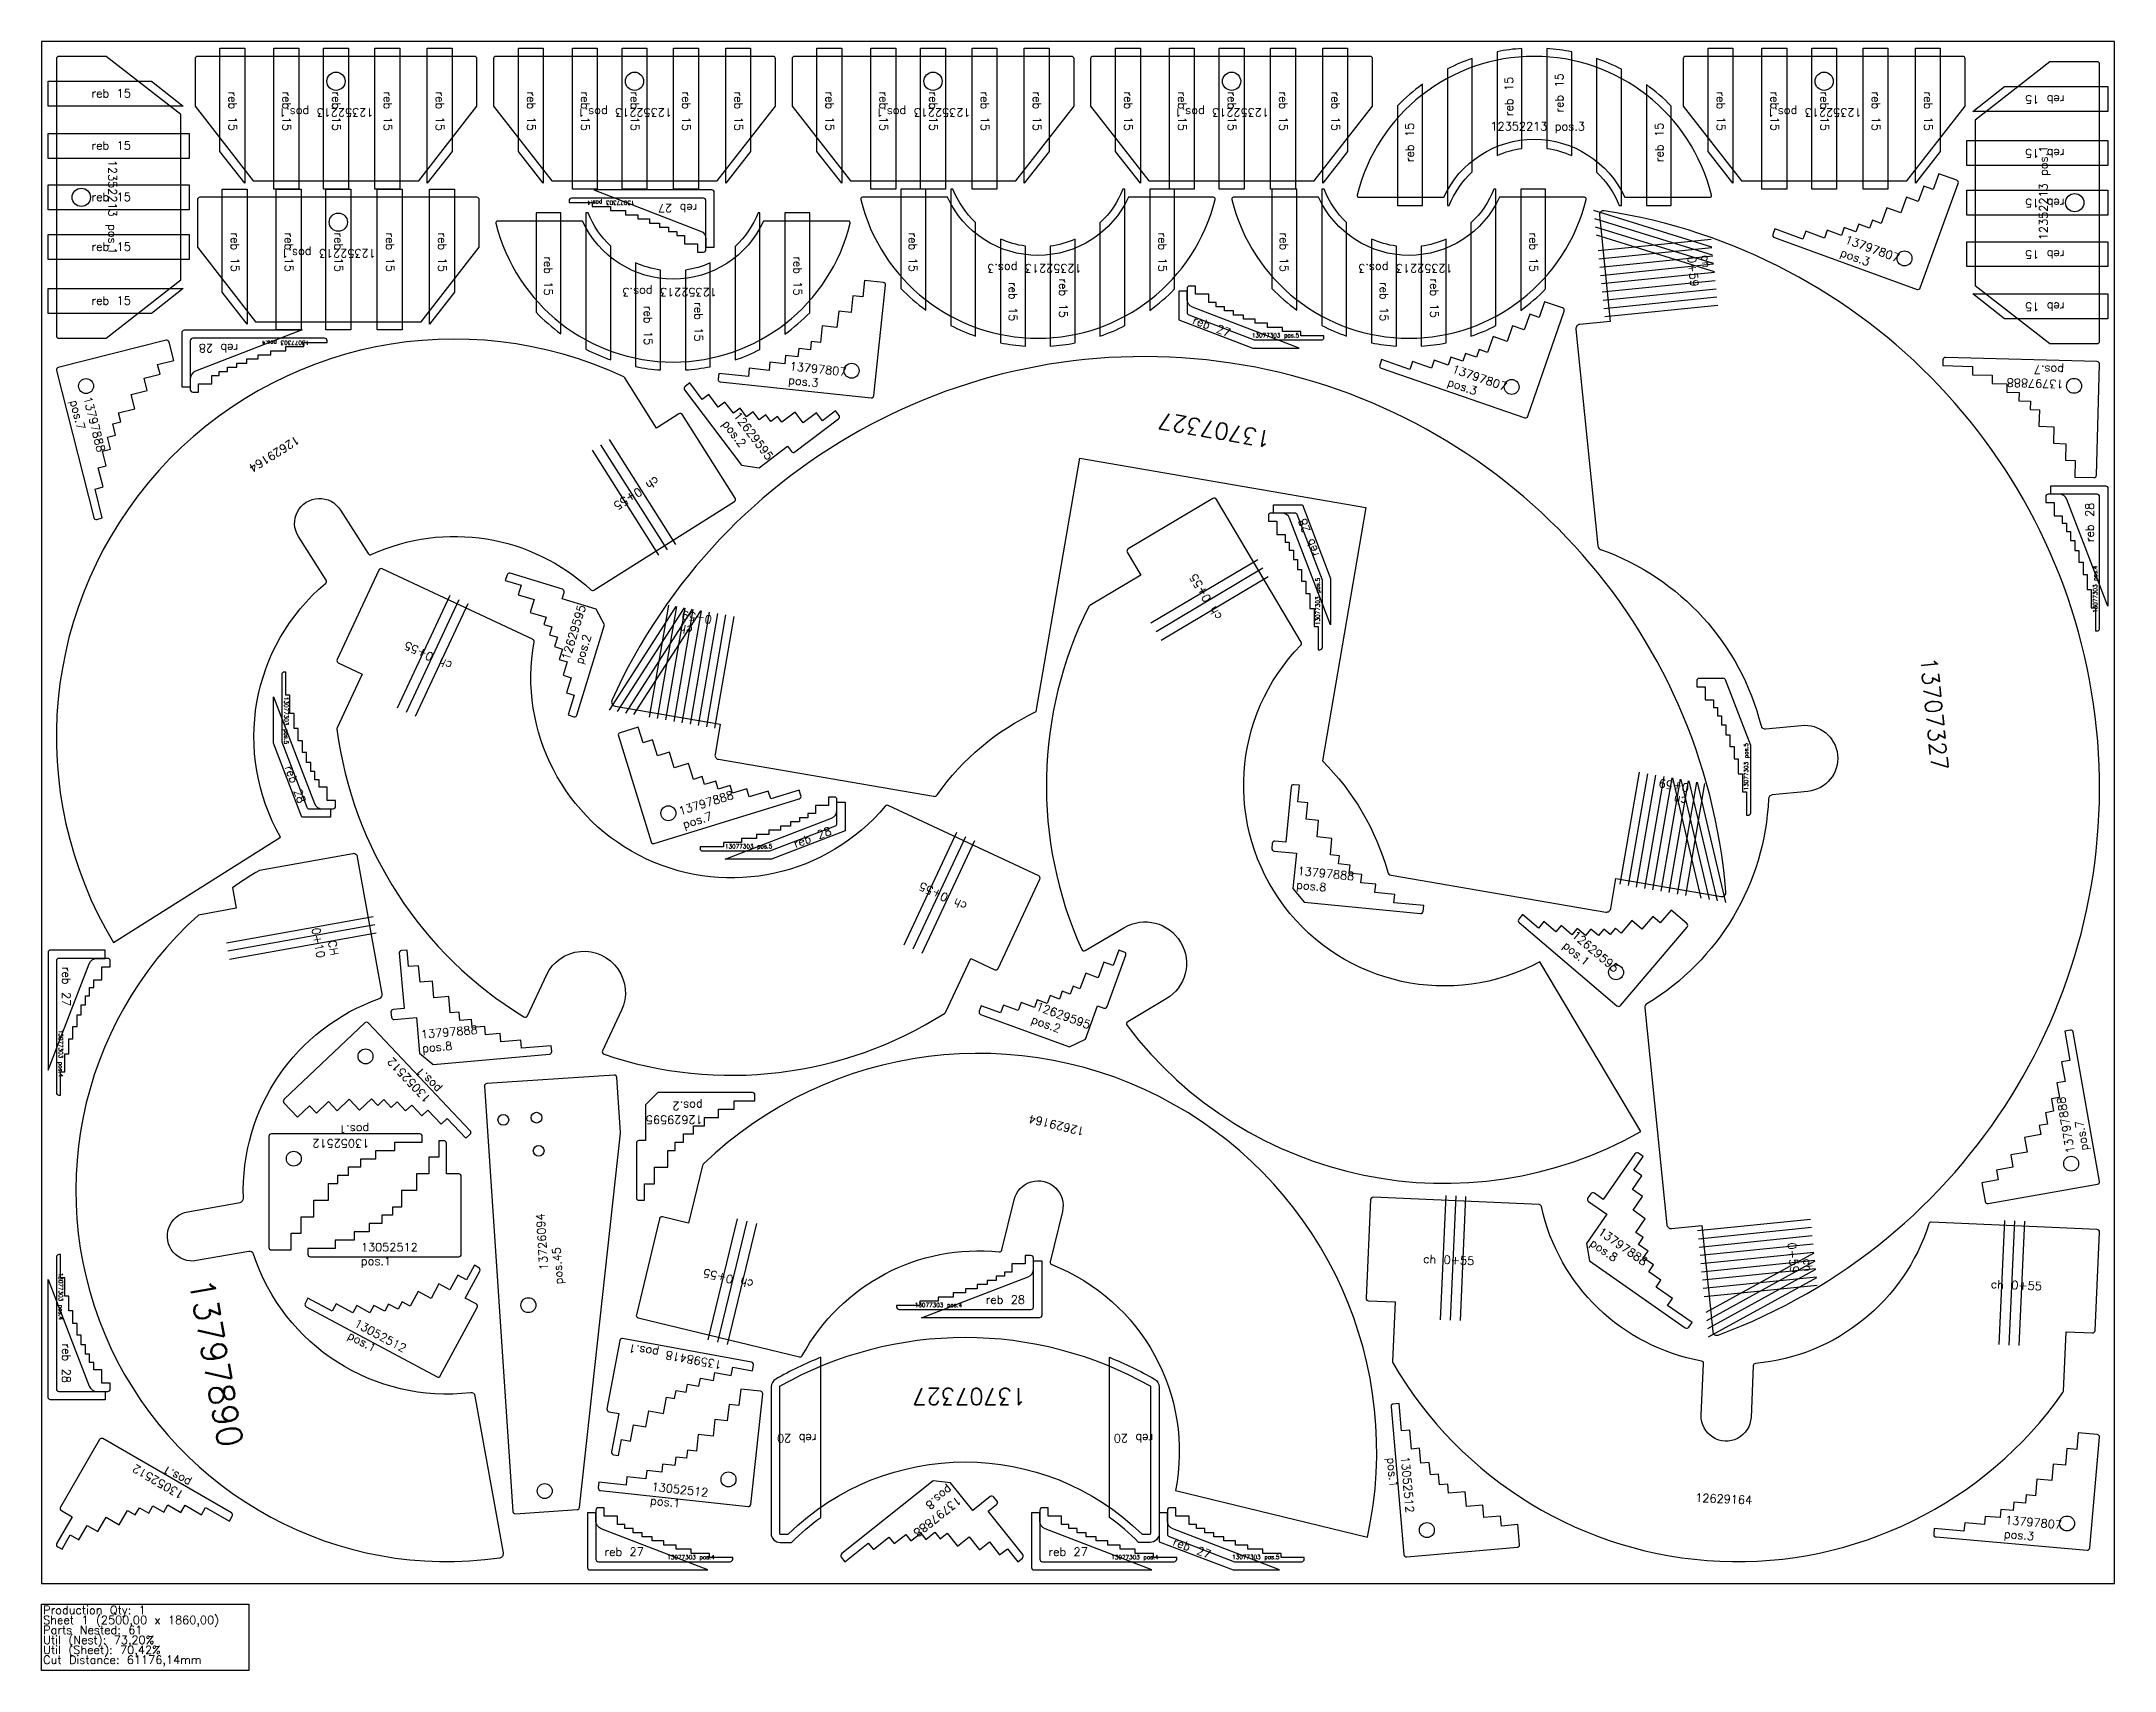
# Model space of a CAD drawing. Header units: millimetres. Extents: x 0 to 2500, y -105 to 1860.
import ezdxf

# ---------------------------------------------------------------- set-up
doc = ezdxf.new("R2010")
doc.units = ezdxf.units.MM
for name, color, linetype in [('12352213', 7, 'Continuous'), ('12629164', 7, 'Continuous'), ('12629595', 7, 'Continuous'), ('13052512', 7, 'Continuous'), ('13598418', 7, 'Continuous'), ('13707303', 7, 'Continuous'), ('13707327', 7, 'Continuous'), ('13726094v0', 7, 'Continuous'), ('13797807', 7, 'Continuous'), ('13797888', 7, 'Continuous'), ('Chanfro', 7, 'Continuous'), ('Rebaixo', 6, 'Continuous'), ('sheet', 24, 'Continuous'), ('Stats', 7, 'Continuous'), ('Texto', 7, 'Continuous')]:
    doc.layers.add(name, color=color, linetype=linetype)
doc.styles.get("Standard").update_dxf_attribs({"font": 'txt.shx'})

msp = doc.modelspace()

# ---------------------------------------------------------------- texts
at = {"layer": 'Chanfro', "color": 1, "char_height": 10}
for s, insert, width, attachment_point, rotation in [('ch 0+59', (2011.6, 1603.1), 54.991, 1, 275.7947), ('ch 0+55', (689, 1302.8), 90.016, 9, 212.2831), ('ch 0+55', (1415.2, 1161), 90.016, 1, 120.7416), ('ch 0+59', (772.9, 1173.4), 54.991, 9, 170.2326), ('ch 0+55', (491.9, 1101.6), 90.016, 1, 154.9328), ('ch 0+59', (1987.6, 964.3), 54.991, 7, 170.2326), ('ch 0+55', (1056.9, 837.4), 90.016, 3, 154.9328), ('CH 0+10', (332.3, 753.8), 57.372, 9, 280.1562), ('ch 0+59', (2136, 376.8), 54.991, 3, 275.7947), ('ch 0+55', (859.2, 365.3), 90.016, 7, 166.3679), ('ch 0+55', (1727.6, 384), 90.016, 9, 357.4518), ('ch 0+55', (2350.6, 356.3), 90.016, 7, 357.4518)]:
    msp.add_mtext(s, dxfattribs=dict(at, insert=insert, width=width, attachment_point=attachment_point, rotation=rotation))
at = {"layer": 'Rebaixo', "color": 7, "char_height": 10, "attachment_point": 1}
for insert in [(60.4, 1802.5), (60.4, 1739.5), (60.4, 1677.5), (60.4, 1617.5), (60.4, 1552.5)]:
    msp.add_mtext_dynamic_manual_height_columns('reb 15', width=76.747, gutter_width=12.5, heights=[0], dxfattribs=dict(at, insert=insert))
for insert, rotation in [((1764.6, 1769.8), 90), ((1825.3, 1774.1), 90), ((235.7, 1799.6), 270), ((300.7, 1799.6), 270), ((360.7, 1799.6), 270), ((422.7, 1799.6), 270), ((485.7, 1799.6), 270), ((595.7, 1799.6), 270), ((660.7, 1799.6), 270), ((720.7, 1799.6), 270), ((782.7, 1799.6), 270), ((845.7, 1799.6), 270), ((955.7, 1799.6), 270), ((1020.7, 1799.6), 270), ((1080.7, 1799.6), 270), ((1142.7, 1799.6), 270), ((1205.7, 1799.6), 270), ((1315.7, 1799.6), 270), ((1380.7, 1799.6), 270), ((1440.7, 1799.6), 270), ((1502.7, 1799.6), 270), ((1565.7, 1799.6), 270), ((2030.3, 1799.6), 270), ((2095.3, 1799.6), 270), ((2155.3, 1799.6), 270), ((2217.3, 1799.6), 270), ((2280.3, 1799.6), 270), ((2439.6, 1785), 180), ((1645, 1714.4), 90), ((1945.9, 1714.4), 90), ((2439.6, 1720), 180), ((2439.6, 1660), 180), ((238.5, 1629.6), 270), ((303.5, 1629.6), 270), ((363.5, 1629.6), 270), ((425.5, 1629.6), 270), ((488.5, 1629.6), 270), ((1056, 1629.6), 270), ((1356.9, 1629.6), 270), ((1503.5, 1629.6), 270), ((1804.4, 1629.6), 270), ((2439.6, 1598), 180), ((616.1, 1600.9), 270), ((917, 1600.9), 270), ((1176.6, 1569.9), 270), ((1237.3, 1574.2), 270), ((1624.1, 1569.9), 270), ((1684.8, 1574.2), 270), ((736.6, 1541.2), 270), ((797.4, 1545.5), 270), ((2439.6, 1535), 180)]:
    msp.add_mtext_dynamic_manual_height_columns('reb 15', width=76.747, gutter_width=12.5, heights=[0], dxfattribs=dict(at, insert=insert, rotation=rotation))
at = {"layer": 'Rebaixo', "color": 4, "char_height": 10, "attachment_point": 1}
for insert, rotation in [((791, 1653.9), 180), ((35, 743.8), 270)]:
    msp.add_mtext_dynamic_manual_height_columns('reb 27', width=55.699, gutter_width=12.5, heights=[0], dxfattribs=dict(at, insert=insert, rotation=rotation))
at = {"layer": 'Rebaixo', "color": 5, "char_height": 10, "attachment_point": 1, "rotation": 339.4995}
for insert in [(1390.8, 1529.5), (1367, 55.8)]:
    msp.add_mtext_dynamic_manual_height_columns('reb 27', width=55.699, gutter_width=12.5, heights=[0], dxfattribs=dict(at, insert=insert))
at = {"layer": 'Rebaixo', "color": 3, "char_height": 10, "attachment_point": 3}
for insert, rotation in [((189.8, 1485), 180), ((2465, 1303.6), 90), ((35, 242), 270)]:
    msp.add_mtext_dynamic_manual_height_columns('reb 28', width=55.699, gutter_width=12.5, heights=[0], dxfattribs=dict(at, insert=insert, rotation=rotation))
at = {"layer": 'Rebaixo', "color": 2, "char_height": 10, "attachment_point": 3}
for insert, rotation in [((1515.2, 1282.1), 110.5005), ((319.2, 943.5), 290.5005), ((950.2, 913.1), 20.5005)]:
    msp.add_mtext_dynamic_manual_height_columns('reb 28', width=55.699, gutter_width=12.5, heights=[0], dxfattribs=dict(at, insert=insert, rotation=rotation))
at = {"layer": 'Rebaixo', "color": 3, "insert": (1186.1, 347.4), "char_height": 10, "attachment_point": 3}
msp.add_mtext_dynamic_manual_height_columns('reb 28', width=55.699, gutter_width=12.5, heights=[0], dxfattribs=at)
at = {"layer": 'Rebaixo', "color": 6, "char_height": 10, "rotation": 180}
for insert, attachment_point in [((934.6, 180), 7), ((1293.2, 180), 9)]:
    msp.add_mtext_dynamic_manual_height_columns('reb 20', width=54.958, gutter_width=12.5, heights=[0], dxfattribs=dict(at, insert=insert, attachment_point=attachment_point))
at = {"layer": 'Rebaixo', "color": 4, "char_height": 10, "attachment_point": 1}
for insert in [(678.9, 43.3), (1214.3, 43.3)]:
    msp.add_mtext_dynamic_manual_height_columns('reb 27', width=55.699, gutter_width=12.5, heights=[0], dxfattribs=dict(at, insert=insert))
at = {"layer": 'Stats', "color": 60}
for s, p in [('Sheet 1 (2500,00 x 1860,00)', (2, -49)), ('Production Qty: 1', (2, -37)), ('Parts Nested: 61', (2, -61)), ('Util (Nest): 73,20%', (2, -73)), ('Util (Sheet): 70,42%', (2, -85)), ('Cut Distance: 61176,14mm', (2, -97))]:
    msp.add_text(s, height=10, dxfattribs=at).set_placement(p)
at = {"layer": 'Texto', "color": 7, "char_height": 10, "width": 152.773, "attachment_point": 1}
for s, insert, rotation in [('12352213 pos.1', (400.4, 1769.3), 180), ('12352213 pos.1', (760.4, 1769.3), 180), ('12352213 pos.1', (1120.4, 1769.3), 180), ('12352213 pos.1', (1480.4, 1769.3), 180), ('12352213 pos.1', (2195, 1769.3), 180), ('12352213 pos.1', (2409.3, 1620.3), 90), ('12352213 pos.1', (90.7, 1717.2), 270), ('12352213 pos.1', (403.2, 1599.3), 180), ('12352213 pos.3', (1254.5, 1581.3), 180), ('12352213 pos.3', (1701.9, 1581.3), 180), ('12352213 pos.3', (814.5, 1552.6), 180)]:
    msp.add_mtext(s, dxfattribs=dict(at, insert=insert, rotation=rotation))
at = {"layer": 'Texto', "color": 7, "insert": (1747.4, 1762.7), "char_height": 10, "width": 152.773, "attachment_point": 1}
msp.add_mtext('12352213 pos.3', dxfattribs=at)
at = {"layer": 'Texto', "color": 4, "char_height": 5, "width": 135.943, "attachment_point": 1}
for insert, rotation in [((715.1, 1662.9), 180), ((25.9, 667.9), 270)]:
    msp.add_mtext('13077303 pos.4', dxfattribs=dict(at, insert=insert, rotation=rotation))
at = {"layer": 'Texto', "color": 1}
for s, insert, char_height, width, attachment_point, rotation in [('13797807 pos.3', (2177.5, 1626.5), 10, 44.896, 1, 340), ('13797807 pos.3', (903, 1473.5), 10, 44.896, 1, 353.9578), ('13797807 pos.3', (1703.4, 1470.3), 10, 44.896, 1, 341), ('13797888 pos.7', (2438.4, 1441.6), 10, 79.466, 1, 178.4061), ('13797888 pos.7', (60.3, 1432.7), 10, 79.466, 1, 284.1911), ('12629595 pos.2', (841.9, 1414.7), 10, 73.532, 1, 307.1378), ('13707327', (1480.7, 1369.9), 20, 144.798, 1, 170.2326), ('12629164', (312.5, 1376.3), 10, 288.816, 1, 212.2831), ('12629595 pos.2', (627, 1115.9), 10, 73.532, 1, 73), ('13707327', (2285.6, 1118.6), 20, 144.798, 1, 275.7947), ('13797888 pos.7', (767.2, 936.2), 10, 79.466, 1, 17.1884), ('13797888 pos.8', (1515.4, 864.7), 10, 79.466, 1, 354.4395), ('12629595 pos.1', (1851.2, 788.4), 10, 73.532, 1, 319.6095), ('12629595 pos.2', (1201.9, 701.5), 10, 73.532, 1, 340), ('13797888 pos.8', (457.2, 667.2), 10, 79.466, 1, 5), ('13052512 pos.1', (463.1, 578.9), 10, 101.627, 1, 133.4088), ('12629595 pos.2', (797.4, 554.3), 10, 73.532, 1, 180), ('13797888 pos.7', (2442.1, 518.4), 10, 79.466, 1, 99.9765), ('13052512 pos.1', (395.3, 525.8), 10, 101.627, 1, 179.9965), ('12629164', (1256.2, 539.9), 10, 288.816, 1, 166.3679), ('{\\W2.056463; }13726094 pos.45', (602.2, 359.3), 10, 121.864, 1, 93.8121), ('13797888 pos.8', (1881.8, 430.3), 10, 79.466, 1, 325), ('13052512 pos.1', (385.2, 410.7), 10, 101.627, 1, 359.9965), ('13797890', (214, 162.3), 30, 203.971, 9, 280.1562), ('13052512 pos.1', (380.9, 319.6), 10, 101.627, 1, 331.75), ('13598418 pos.1', (819.4, 258.4), 10, 119.914, 1, 169.4898), ('13052512 pos.1', (1649.4, 154), 10, 101.627, 1, 275), ('13052512 pos.1', (167.9, 101.2), 10, 101.627, 1, 150), ('13052512 pos.1', (736.5, 122), 10, 101.627, 1, 353.8445), ('13797888 pos.8', (1110.4, 98), 10, 79.466, 1, 218.574), ('12629164', (1994.7, 108.6), 10, 288.816, 1, 357.4518), ('13797807 pos.3', (2368.6, 81.7), 10, 44.896, 1, 355)]:
    msp.add_mtext(s, dxfattribs=dict(at, insert=insert, char_height=char_height, width=width, attachment_point=attachment_point, rotation=rotation))
at = {"layer": 'Texto', "color": 3, "char_height": 5, "width": 135.943, "attachment_point": 3}
for insert, rotation in [((265.7, 1494), 180), ((2474.1, 1227.7), 90), ((25.9, 317.9), 270)]:
    msp.add_mtext('13077303 pos.4', dxfattribs=dict(at, insert=insert, rotation=rotation))
at = {"layer": 'Texto', "color": 5, "char_height": 5, "width": 135.943, "attachment_point": 3}
for insert in [(1516.7, 1508), (1492.9, 34.4)]:
    msp.add_mtext('13077303 pos.5', dxfattribs=dict(at, insert=insert))
at = {"layer": 'Texto', "color": 2, "char_height": 5, "width": 135.943, "attachment_point": 1}
for insert, rotation in [((1536.6, 1156.1), 90), ((297.8, 1069.4), 270), ((2053.2, 956.7), 90)]:
    msp.add_mtext('13077303 pos.5', dxfattribs=dict(at, insert=insert, rotation=rotation))
at = {"layer": 'Texto', "color": 2, "insert": (824.3, 891.7), "char_height": 5, "width": 135.943, "attachment_point": 1}
msp.add_mtext('13077303 pos.5', dxfattribs=at)
at = {"layer": 'Texto', "color": 3, "insert": (1110.2, 338.4), "char_height": 5, "width": 135.943, "attachment_point": 3}
msp.add_mtext('13077303 pos.4', dxfattribs=at)
at = {"layer": 'Texto', "color": 6, "insert": (1187.5, 215.5), "char_height": 20, "width": 144.798, "attachment_point": 1, "rotation": 180}
msp.add_mtext('13707327', dxfattribs=at)
at = {"layer": 'Texto', "color": 4, "char_height": 5, "width": 135.943, "attachment_point": 1}
for insert in [(754.8, 34.3), (1290.2, 34.3)]:
    msp.add_mtext('13077303 pos.4', dxfattribs=dict(at, insert=insert))

# ---------------------------------------------------------------- linework, layer by layer
at = {"color": 5}
for points in [[(1391.6, 1565), (1384.6, 1565, 0.414214), (1381.6, 1562), (1381.6, 1533, 0.310783), (1383.6, 1530.2), (1462.6, 1500), (1543.6, 1500, 0.414214), (1546.6, 1503), (1546.6, 1505), (1518.6, 1505), (1518.6, 1510), (1496.6, 1510), (1496.6, 1515), (1478.6, 1515), (1478.6, 1520), (1463.6, 1520), (1463.6, 1525), (1449.6, 1525), (1449.6, 1530), (1437.6, 1530), (1437.6, 1535), (1426.6, 1535), (1426.6, 1540), (1416.6, 1540), (1416.6, 1545), (1407.6, 1545), (1407.6, 1555), (1391.6, 1555)], [(1367.9, 91.3), (1360.9, 91.3, 0.414214), (1357.9, 88.3), (1357.9, 59.4, 0.310783), (1359.8, 56.6), (1438.9, 26.3), (1519.9, 26.3, 0.414214), (1522.9, 29.3), (1522.9, 31.3), (1494.9, 31.3), (1494.9, 36.3), (1472.9, 36.3), (1472.9, 41.3), (1454.9, 41.3), (1454.9, 46.3), (1439.9, 46.3), (1439.9, 51.3), (1425.9, 51.3), (1425.9, 56.3), (1413.9, 56.3), (1413.9, 61.3), (1402.9, 61.3), (1402.9, 66.3), (1392.9, 66.3), (1392.9, 71.3), (1383.9, 71.3), (1383.9, 81.3), (1367.9, 81.3)]]:
    msp.add_lwpolyline(points, format="xyb", close=True, dxfattribs=at)
at = {"color": 2}
for points in [[(1479.7, 1281.2), (1489.7, 1281.2), (1489.7, 1265.2), (1499.7, 1265.2), (1499.7, 1256.2), (1504.7, 1256.2), (1504.7, 1246.2), (1509.7, 1246.2), (1509.7, 1235.2), (1514.7, 1235.2), (1514.7, 1223.2), (1519.7, 1223.2), (1519.7, 1209.2), (1524.7, 1209.2), (1524.7, 1194.2), (1529.7, 1194.2), (1529.7, 1176.2), (1534.7, 1176.2), (1534.7, 1154.2), (1539.7, 1154.2), (1539.7, 1126.2), (1541.7, 1126.2, 0.414214), (1544.7, 1129.2), (1544.7, 1210.2), (1514.4, 1289.3, 0.310783), (1511.6, 1291.2), (1482.7, 1291.2, 0.414214), (1479.7, 1288.2)], [(354.7, 944.4), (344.7, 944.4), (344.7, 960.4), (334.7, 960.4), (334.7, 969.4), (329.7, 969.4), (329.7, 979.4), (324.7, 979.4), (324.7, 990.4), (319.7, 990.4), (319.7, 1002.4), (314.7, 1002.4), (314.7, 1016.4), (309.7, 1016.4), (309.7, 1031.4), (304.7, 1031.4), (304.7, 1049.4), (299.7, 1049.4), (299.7, 1071.4), (294.7, 1071.4), (294.7, 1099.4), (292.7, 1099.4, 0.414214), (289.7, 1096.4), (289.7, 1015.4), (320, 936.3, 0.310783), (322.8, 934.4), (351.7, 934.4, 0.414214), (354.7, 937.4)], [(1996.2, 1081.7), (2006.2, 1081.7), (2006.2, 1065.7), (2016.2, 1065.7), (2016.2, 1056.7), (2021.2, 1056.7), (2021.2, 1046.7), (2026.2, 1046.7), (2026.2, 1035.7), (2031.2, 1035.7), (2031.2, 1023.7), (2036.2, 1023.7), (2036.2, 1009.7), (2041.2, 1009.7), (2041.2, 994.7), (2046.2, 994.7), (2046.2, 976.7), (2051.2, 976.7), (2051.2, 954.7), (2056.2, 954.7), (2056.2, 926.7), (2058.2, 926.7, 0.414214), (2061.2, 929.7), (2061.2, 1010.7), (2031, 1089.8, 0.310783), (2028.2, 1091.7), (1999.2, 1091.7, 0.414214), (1996.2, 1088.7)], [(949.3, 948.6), (949.3, 938.6), (933.3, 938.6), (933.3, 928.6), (924.3, 928.6), (924.3, 923.6), (914.3, 923.6), (914.3, 918.6), (903.3, 918.6), (903.3, 913.6), (891.3, 913.6), (891.3, 908.6), (877.3, 908.6), (877.3, 903.6), (862.3, 903.6), (862.3, 898.6), (844.3, 898.6), (844.3, 893.6), (822.3, 893.6), (822.3, 888.6), (794.3, 888.6), (794.3, 886.6, 0.414214), (797.3, 883.6), (878.3, 883.6), (957.4, 913.9, 0.310783), (959.3, 916.7), (959.3, 945.6, 0.414214), (956.3, 948.6)]]:
    msp.add_lwpolyline(points, format="xyb", close=True, dxfattribs=at)
at = {"color": 1}
msp.add_lwpolyline([(234.9, 814.4), (189.3, 806.3, 0.741164), (552.8, 31, 0.424179), (557, 36.8), (523.2, 226, 0.396771), (517.6, 230.1, -0.35675), (255.7, 397.3, 0.373727), (250, 400.6), (187.1, 389.4, -1.000014), (176.5, 448.4), (239.5, 459.7, 0.373727), (243.6, 464.8, -0.328686), (407.6, 705.5, 0.367986), (410.8, 711.1), (381.3, 876.2, 0.414214), (375.5, 880.3), (262.8, 860.1, 0.021528), (230.4, 839.2)], format="xyb", close=True, dxfattribs=at)
at = {"layer": '12352213', "color": 7}
for points in [[(21, 1502), (78, 1502), (168, 1572.3), (168, 1771.7), (78, 1842), (21, 1842, 0.414214), (18, 1839), (18, 1505, 0.414214)], [(185.2, 1839), (185.2, 1782), (255.5, 1692), (454.9, 1692), (525.2, 1782), (525.2, 1839, 0.414214), (522.2, 1842), (188.2, 1842, 0.414214)], [(545.2, 1839), (545.2, 1782), (615.5, 1692), (814.9, 1692), (885.2, 1782), (885.2, 1839, 0.414214), (882.2, 1842), (548.2, 1842, 0.414214)], [(905.2, 1839), (905.2, 1782), (975.5, 1692), (1174.9, 1692), (1245.2, 1782), (1245.2, 1839, 0.414214), (1242.2, 1842), (908.2, 1842, 0.414214)], [(1265.2, 1839), (1265.2, 1782), (1335.5, 1692), (1534.9, 1692), (1605.2, 1782), (1605.2, 1839, 0.414214), (1602.2, 1842), (1268.2, 1842, 0.414214)], [(1588.5, 1672), (1691.1, 1672, -0.641689), (1909.3, 1672), (2011.9, 1672, 0.486652), (2013.9, 1674.5, 0.784101), (1586.6, 1674.5, 0.486652)], [(1979.8, 1839), (1979.8, 1782), (2050.1, 1692), (2249.5, 1692), (2319.8, 1782), (2319.8, 1839, 0.414214), (2316.8, 1842), (1982.8, 1842, 0.414214)], [(2479, 1835.5), (2422, 1835.5), (2332, 1765.1), (2332, 1565.8), (2422, 1495.5), (2479, 1495.5, 0.414214), (2482, 1498.5), (2482, 1832.5, 0.414214)], [(188, 1669), (188, 1612), (258.3, 1522), (457.7, 1522), (528, 1612), (528, 1669, 0.414214), (525, 1672), (191, 1672, 0.414214)], [(1413.4, 1672), (1310.8, 1672, -0.641689), (1092.6, 1672), (990, 1672, 0.486652), (988, 1669.5, 0.784101), (1415.3, 1669.5, 0.486652)], [(1860.9, 1672), (1758.3, 1672, -0.641689), (1540.1, 1672), (1437.5, 1672, 0.486652), (1435.5, 1669.5, 0.784101), (1862.8, 1669.5, 0.486652)], [(973.4, 1643.3), (870.8, 1643.3, -0.641689), (652.6, 1643.3), (550, 1643.3, 0.486652), (548.1, 1640.8, 0.784101), (975.4, 1640.8, 0.486652)]]:
    msp.add_lwpolyline(points, format="xyb", close=True, dxfattribs=at)
for centre in [(355.2, 1812), (715.2, 1812), (1075.2, 1812), (1435.2, 1812), (2149.8, 1812), (48, 1672), (2452, 1665.5), (358, 1642)]:
    msp.add_circle(centre, 11, dxfattribs=at)
at = {"layer": '12629164', "color": 1}
for points in [[(87, 773), (288.4, 900.3, -0.363431), (342.5, 1206.3, 0.375174), (343.2, 1210.2), (309.9, 1262.8, -1.000014), (360.6, 1294.8), (393.9, 1242.2, 0.375174), (397.7, 1241.1, -0.302673), (662.7, 1198.5, 0.339938), (666.3, 1198.1), (835.6, 1305.1, 0.414214), (836.5, 1309.2), (773, 1409.8, 0.414214), (768.8, 1410.8), (741.8, 1393.7), (703.4, 1454.3, 0.143062), (702.2, 1455.4, 0.74186)], [(1928.6, 545.1), (1806.8, 749.8, -0.859613), (1518.8, 1131.9, 0.339938), (1519.2, 1135.6), (1416.9, 1307.7, 0.414214), (1412.8, 1308.7), (1310.5, 1247.9, 0.414214), (1309.4, 1243.8), (1325.8, 1216.3), (1264.1, 1179.6, 0.143062), (1263, 1178.3, 0.226525), (1254.6, 764.7, 0.447214), (1258.8, 763.4), (1305.3, 791, -0.999994), (1356.4, 705.1), (1310, 677.4, 0.447214), (1309.1, 673, 0.376065)], [(1089.1, 687.6, 0.143062), (1090.2, 688.9), (1120.6, 753.9), (1149.6, 740.3, 0.414214), (1153.6, 741.8), (1204, 849.5, 0.414214), (1202.6, 853.5), (1021.2, 938.4, 0.339938), (1017.6, 937.6, -0.768706), (594, 1135.7, 0.339938), (592.3, 1139), (410.9, 1223.8, 0.414214), (406.9, 1222.4), (356.5, 1114.6, 0.414214), (358, 1110.6), (386.9, 1097), (356.5, 1032, 0.143062), (356.3, 1030.4, 0.226525), (581.8, 683.5, 0.447214), (586, 684.8), (608.9, 733.8, -1.000008), (699.5, 691.4), (676.6, 642.4, 0.447214), (678.4, 638.3, 0.226525)], [(1599, 55.9, 0.74186), (797.9, 505.7, 0.143062), (797.1, 504.3), (780.2, 434.5), (749.1, 442.1, 0.414214), (745.4, 439.9), (717.4, 324.2, 0.414214), (719.6, 320.6), (914.2, 273.4, 0.339938), (917.5, 274.9, -0.302673), (1155, 400, 0.375174), (1158.2, 402.3), (1172.9, 462.8, -1.000022), (1231.2, 448.6), (1216.5, 388.1, 0.375174), (1218.3, 384.6, -0.363431), (1367.5, 112)], [(1629.6, 266.3, 0.547864), (2437.8, 230.3, 0.143062), (2438.4, 231.9), (2441.5, 303.6), (2473.5, 302.2, 0.414214), (2476.6, 305), (2481.9, 423.9, 0.414214), (2479.1, 427), (2279, 435.9, 0.339938), (2276, 433.8, -0.302673), (2067.1, 265.4, 0.375174), (2064.4, 262.5), (2061.6, 200.4, -1.000015), (2001.6, 203), (2004.4, 265.2, 0.375174), (2002, 268.3, -0.302673), (1808.8, 454.6, 0.339938), (1806, 457), (1605.9, 465.9, 0.414214), (1602.8, 463), (1597.5, 344.1, 0.414214), (1600.4, 341), (1632.4, 339.6), (1629.2, 267.9, 0.143062)]]:
    msp.add_lwpolyline(points, format="xyb", close=True, dxfattribs=at)
at = {"layer": '12629595', "color": 1}
for points in [[(781.7, 1448.1), (776.1, 1443.9, 0.414214), (775.5, 1439.7), (844.3, 1348.8), (865.4, 1345.9), (899.6, 1371.8), (904.5, 1365.5, 0.414214), (908.7, 1364.9), (961.3, 1404.7, 0.414214), (961.9, 1408.9), (957.6, 1414.5), (941.7, 1402.4), (934.5, 1412), (918.5, 1399.9), (908.9, 1412.7), (892.9, 1400.6), (887.5, 1407.8), (879.5, 1401.7), (873.5, 1409.7), (865.5, 1403.7), (858.2, 1413.2), (850.3, 1407.2), (842.4, 1417.6), (834.5, 1411.5), (824.2, 1425.1), (816.2, 1419), (804.7, 1434.2), (796.8, 1428.2)], [(635.3, 1047.6), (642, 1045.5, 0.414214), (645.7, 1047.5), (679.1, 1156.5), (669.1, 1175.2), (628, 1187.8), (630.3, 1195.5, 0.414214), (628.3, 1199.2), (565.2, 1218.5, 0.414214), (561.5, 1216.5), (559.4, 1209.8), (578.6, 1204), (575, 1192.5), (594.2, 1186.7), (589.5, 1171.4), (608.6, 1165.5), (606, 1156.9), (615.5, 1154), (612.6, 1144.4), (622.2, 1141.5), (618.7, 1130), (628.2, 1127.1), (624.4, 1114.7), (634, 1111.7), (629, 1095.5), (638.6, 1092.6), (633, 1074.4), (642.6, 1071.5)], [(1781.6, 801.5, 0.414214), (1781.9, 797.3), (1900, 696.8, 0.414214), (1904.2, 697.2), (1984.6, 791.6, 0.414214), (1984.2, 795.9), (1965.2, 812.1), (1952.2, 796.8), (1943.1, 804.6), (1930.1, 789.4), (1917.9, 799.7), (1905, 784.5), (1898.1, 790.3), (1891.6, 782.7), (1884, 789.2), (1877.5, 781.6), (1868.4, 789.4), (1861.9, 781.7), (1852, 790.2), (1845.5, 782.6), (1832.6, 793.6), (1826.1, 786), (1811.6, 798.3), (1805.2, 790.6), (1786.1, 806.8)], [(1133.2, 696.8), (1130.8, 690.2, 0.414214), (1132.6, 686.4), (1239.8, 647.4), (1259, 656.4), (1273.7, 696.8), (1281.2, 694, 0.414214), (1285.1, 695.8), (1307.6, 757.9, 0.414214), (1305.8, 761.7), (1299.3, 764.1), (1292.4, 745.3), (1281.1, 749.4), (1274.3, 730.6), (1259.3, 736.1), (1252.4, 717.3), (1244, 720.4), (1240.5, 711), (1231.1, 714.4), (1227.7, 705), (1216.5, 709.1), (1213, 699.7), (1200.8, 704.2), (1197.4, 694.8), (1181.4, 700.6), (1178, 691.2), (1160.1, 697.7), (1156.7, 688.3)], [(860.4, 582.2), (860.4, 589.2, 0.414214), (857.4, 592.2), (743.4, 592.2), (728.4, 577.2), (728.4, 534.2), (720.4, 534.2, 0.414214), (717.4, 531.2), (717.4, 465.2, 0.414214), (720.4, 462.2), (727.4, 462.2), (727.4, 482.2), (739.4, 482.2), (739.4, 502.2), (755.4, 502.2), (755.4, 522.2), (764.4, 522.2), (764.4, 532.2), (774.4, 532.2), (774.4, 542.2), (786.4, 542.2), (786.4, 552.2), (799.4, 552.2), (799.4, 562.2), (816.4, 562.2), (816.4, 572.2), (835.4, 572.2), (835.4, 582.2)]]:
    msp.add_lwpolyline(points, format="xyb", close=True, dxfattribs=at)
msp.add_circle((1898.9, 737.2), 9, dxfattribs=at)
at = {"layer": '13052512', "color": 1}
for points in [[(389.8, 676.2), (292.5, 584.1, 0.414214), (292.4, 579.9), (308.9, 562.4), (323.4, 576.2), (331.6, 567.5), (346.2, 581.2), (356.5, 570.3), (371, 584.1), (383.4, 571), (397.9, 584.7), (405.5, 576.7), (412.7, 583.6), (421.7, 574.2), (428.9, 581), (439.2, 570.1), (446.5, 577), (458.9, 563.9), (466.1, 570.8), (481.9, 554.1), (489.2, 561), (511.9, 537), (517, 541.8, 0.414214), (517.1, 546), (394.1, 676.1, 0.414214)], [(274.3, 539.4), (274.3, 405.4, 0.414214), (277.3, 402.4), (301.3, 402.4), (301.3, 422.4), (313.3, 422.4), (313.3, 442.4), (328.3, 442.4), (328.3, 462.4), (346.3, 462.4), (346.3, 482.4), (357.3, 482.4), (357.3, 492.4), (370.3, 492.4), (370.3, 502.4), (385.3, 502.4), (385.3, 512.4), (403.3, 512.4), (403.3, 522.4), (426.3, 522.4), (426.3, 532.4), (459.3, 532.4), (459.3, 539.4, 0.414214), (456.3, 542.4), (277.3, 542.4, 0.414214)], [(506.3, 397.1), (506.3, 491.1, 0.414214), (503.3, 494.1), (488.3, 494.1), (488.3, 531.1, 0.414214), (485.3, 534.1), (479.3, 534.1), (479.3, 514.1), (467.3, 514.1), (467.3, 494.1), (452.3, 494.1), (452.3, 474.1), (434.3, 474.1), (434.3, 454.1), (423.3, 454.1), (423.3, 444.1), (410.3, 444.1), (410.3, 434.1), (395.3, 434.1), (395.3, 424.1), (377.3, 424.1), (377.3, 414.1), (354.3, 414.1), (354.3, 404.1), (321.3, 404.1), (321.3, 397.1, 0.414214), (324.3, 394.1), (503.3, 394.1, 0.414214)], [(481, 250.3), (525.5, 333.1, 0.414214), (524.3, 337.2), (511.1, 344.3), (528.6, 376.9, 0.414214), (527.4, 380.9), (522.1, 383.8), (512.6, 366.2), (502.1, 371.8), (492.6, 354.2), (479.4, 361.3), (469.9, 343.7), (454.1, 352.2), (444.6, 334.6), (434.9, 339.8), (430.2, 331), (418.7, 337.1), (414, 328.3), (400.8, 335.4), (396, 326.6), (380.2, 335.2), (375.5, 326.3), (355.2, 337.2), (350.5, 328.4), (321.4, 344), (318.1, 337.9, 0.414214), (319.3, 333.8), (477, 249.1, 0.414214)], [(855.4, 95.4), (869.8, 228.7, 0.414214), (867.1, 232), (843.3, 234.5), (841.1, 214.7), (829.2, 215.9), (827, 196.1), (812.1, 197.7), (810, 177.8), (792.1, 179.7), (789.9, 159.8), (779, 161), (777.9, 151.1), (765, 152.5), (763.9, 142.5), (749, 144.1), (748, 134.2), (730.1, 136.1), (729, 126.2), (706.1, 128.6), (705, 118.7), (672.2, 122.2), (671.5, 115.3, 0.414214), (674.1, 112), (852.1, 92.8, 0.414214)], [(1646.4, 32.2), (1779.9, 43.9, 0.414214), (1782.6, 47.1), (1780.5, 71), (1760.6, 69.3), (1759.5, 81.2), (1739.6, 79.5), (1738.3, 94.4), (1718.4, 92.7), (1716.8, 110.6), (1696.9, 108.9), (1695.9, 119.8), (1686, 119), (1684.8, 131.9), (1674.9, 131.1), (1673.6, 146), (1663.6, 145.1), (1662, 163.1), (1652.1, 162.2), (1650.1, 185.1), (1640.1, 184.2), (1637.2, 217.1), (1630.2, 216.5, 0.414214), (1627.5, 213.2), (1643.1, 34.9, 0.414214)], [(69.9, 173.6), (22.9, 92.2, 0.414214), (24, 88.1), (37, 80.6), (18.5, 48.5, 0.414214), (19.6, 44.4), (24.8, 41.4), (34.8, 58.8), (45.1, 52.8), (55.1, 70.1), (68.1, 62.6), (78.1, 79.9), (93.7, 70.9), (103.7, 88.2), (113.2, 82.7), (118.2, 91.4), (129.5, 84.9), (134.5, 93.5), (147.5, 86), (152.5, 94.7), (168.1, 85.7), (173.1, 94.4), (193, 82.9), (198, 91.5), (226.6, 75), (230.1, 81.1, 0.414214), (229, 85.2), (74, 174.7, 0.414214)]]:
    msp.add_lwpolyline(points, format="xyb", close=True, dxfattribs=at)
for centre in [(390.8, 635.8), (304.3, 512.4), (828.5, 125.5), (1670.7, 64.4)]:
    msp.add_circle(centre, 9, dxfattribs=at)
at = {"layer": '13598418', "color": 1}
msp.add_lwpolyline([(810.4, 244.8), (812.2, 254.6), (831.9, 251), (833.7, 260.8), (857.3, 256.5), (858.6, 263.3, 0.414214), (856.2, 266.8), (700.8, 295.7, 0.414214), (697.3, 293.3), (682, 210.7, 0.414214), (684.4, 207.2), (696.2, 205), (687.6, 158.8, 0.414214), (690, 155.3), (695.9, 154.2), (699.6, 173.8), (710.4, 171.8), (714.1, 191.5), (728.8, 188.8), (732.5, 208.4), (750.2, 205.1), (753.8, 224.8), (763.6, 223), (765.5, 232.8), (777.3, 230.6), (779.1, 240.5), (792.8, 237.9), (794.7, 247.7)], format="xyb", close=True, dxfattribs=at)
at = {"layer": '13707303', "color": 4}
for points in [[(801.3, 1667.9, 0.414214), (798.3, 1670.9), (639.3, 1670.9, 0.414214), (636.3, 1667.9), (636.3, 1665.9), (664.3, 1665.9), (664.3, 1660.9), (686.3, 1660.9), (686.3, 1655.9), (704.3, 1655.9), (704.3, 1650.9), (719.3, 1650.9), (719.3, 1645.9), (733.3, 1645.9), (733.3, 1640.9), (745.3, 1640.9), (745.3, 1635.9), (756.3, 1635.9), (756.3, 1630.9), (766.3, 1630.9), (766.3, 1625.9), (775.3, 1625.9), (775.3, 1615.9), (791.3, 1615.9), (791.3, 1605.9), (798.3, 1605.9, 0.414214), (801.3, 1608.9)], [(21, 754, 0.414214), (18, 751), (18, 592, 0.414214), (21, 589), (23, 589), (23, 617), (28, 617), (28, 639), (33, 639), (33, 657), (38, 657), (38, 672), (43, 672), (43, 686), (48, 686), (48, 698), (53, 698), (53, 709), (58, 709), (58, 719), (63, 719), (63, 728), (73, 728), (73, 744), (83, 744), (83, 751, 0.414214), (80, 754)], [(668.6, 29.3, 0.414214), (671.6, 26.3), (830.6, 26.3, 0.414214), (833.6, 29.3), (833.6, 31.3), (805.6, 31.3), (805.6, 36.3), (783.6, 36.3), (783.6, 41.3), (765.6, 41.3), (765.6, 46.3), (750.6, 46.3), (750.6, 51.3), (736.6, 51.3), (736.6, 56.3), (724.6, 56.3), (724.6, 61.3), (713.6, 61.3), (713.6, 66.3), (703.6, 66.3), (703.6, 71.3), (694.6, 71.3), (694.6, 81.3), (678.6, 81.3), (678.6, 91.3), (671.6, 91.3, 0.414214), (668.6, 88.3)], [(1204, 29.3, 0.414214), (1207, 26.3), (1366, 26.3, 0.414214), (1369, 29.3), (1369, 31.3), (1341, 31.3), (1341, 36.3), (1319, 36.3), (1319, 41.3), (1301, 41.3), (1301, 46.3), (1286, 46.3), (1286, 51.3), (1272, 51.3), (1272, 56.3), (1260, 56.3), (1260, 61.3), (1249, 61.3), (1249, 66.3), (1239, 66.3), (1239, 71.3), (1230, 71.3), (1230, 81.3), (1214, 81.3), (1214, 91.3), (1207, 91.3, 0.414214), (1204, 88.3)]]:
    msp.add_lwpolyline(points, format="xyb", close=True, dxfattribs=at)
at = {"layer": '13707303', "color": 3}
for points in [[(179.5, 1499), (179.5, 1440, 0.414214), (182.5, 1437), (189.5, 1437), (189.5, 1447), (205.5, 1447), (205.5, 1457), (214.5, 1457), (214.5, 1462), (224.5, 1462), (224.5, 1467), (235.5, 1467), (235.5, 1472), (247.5, 1472), (247.5, 1477), (261.5, 1477), (261.5, 1482), (276.5, 1482), (276.5, 1487), (294.5, 1487), (294.5, 1492), (316.5, 1492), (316.5, 1497), (344.5, 1497), (344.5, 1499, 0.414214), (341.5, 1502), (182.5, 1502, 0.414214)], [(2479, 1313.9), (2420, 1313.9, 0.414214), (2417, 1310.9), (2417, 1303.9), (2427, 1303.9), (2427, 1287.9), (2437, 1287.9), (2437, 1278.9), (2442, 1278.9), (2442, 1268.9), (2447, 1268.9), (2447, 1257.9), (2452, 1257.9), (2452, 1245.9), (2457, 1245.9), (2457, 1231.9), (2462, 1231.9), (2462, 1216.9), (2467, 1216.9), (2467, 1198.9), (2472, 1198.9), (2472, 1176.9), (2477, 1176.9), (2477, 1148.9), (2479, 1148.9, 0.414214), (2482, 1151.9), (2482, 1310.9, 0.414214)], [(21, 231.7), (80, 231.7, 0.414214), (83, 234.7), (83, 241.7), (73, 241.7), (73, 257.7), (63, 257.7), (63, 266.7), (58, 266.7), (58, 276.7), (53, 276.7), (53, 287.7), (48, 287.7), (48, 299.7), (43, 299.7), (43, 313.7), (38, 313.7), (38, 328.7), (33, 328.7), (33, 346.7), (28, 346.7), (28, 368.7), (23, 368.7), (23, 396.7), (21, 396.7, 0.414214), (18, 393.7), (18, 234.7, 0.414214)], [(1196.3, 333.5), (1196.3, 392.5, 0.414214), (1193.3, 395.5), (1186.3, 395.5), (1186.3, 385.5), (1170.3, 385.5), (1170.3, 375.5), (1161.3, 375.5), (1161.3, 370.5), (1151.3, 370.5), (1151.3, 365.5), (1140.3, 365.5), (1140.3, 360.5), (1128.3, 360.5), (1128.3, 355.5), (1114.3, 355.5), (1114.3, 350.5), (1099.3, 350.5), (1099.3, 345.5), (1081.3, 345.5), (1081.3, 340.5), (1059.3, 340.5), (1059.3, 335.5), (1031.3, 335.5), (1031.3, 333.5, 0.414214), (1034.3, 330.5), (1193.3, 330.5, 0.414214)]]:
    msp.add_lwpolyline(points, format="xyb", close=True, dxfattribs=at)
at = {"layer": '13707327', "color": 1}
for points in [[(1960.1, 432.7, 0.414214), (1965.6, 428.2), (2002.4, 431.9), (2015.4, 303.8, 0.490429), (2022.1, 299.7, 0.774301), (1884.5, 1655.8, 0.490429), (1878.8, 1650.4), (1891.8, 1522.3), (1855, 1518.6, 0.414214), (1850.5, 1513.1), (1877, 1251.5, 0.289552), (1880.3, 1247.3, -0.250474), (2073.7, 1034.5, 0.372162), (2079.1, 1030.7), (2122.1, 1035.1, -0.999994), (2130.2, 955.5), (2087.2, 951.1, 0.372162), (2082.7, 946.4, -0.250474), (1936, 699.1, 0.289552), (1933.6, 694.3)], [(2031.4, 833.9, 0.774301), (688, 1065.2, 0.490429), (691.7, 1058.2), (818.6, 1036.4), (812.3, 999.9, 0.414214), (816.4, 994.1), (1075.6, 949.5, 0.289552), (1080.5, 951.5, -0.12979), (1199.7, 1051.7), (1252.4, 1357.4), (1597.3, 1298), (1544.7, 992.3, -0.12979), (1623.5, 858.1, 0.289552), (1627.5, 854.5), (1886.7, 809.9, 0.414214), (1892.4, 814), (1898.7, 850.4), (2025.6, 828.6, 0.490429)]]:
    msp.add_lwpolyline(points, format="xyb", close=True, dxfattribs=at)
at = {"layer": '13707327', "color": 6}
msp.add_lwpolyline([(889.9, 237.1), (889.9, 60.6, 0.414213), (890.9, 59.6), (900.6, 59.6, -0.407858), (1327.2, 59.6), (1336.9, 59.6, 0.414213), (1337.9, 60.6), (1337.9, 237.1, 0.270669), (1337.4, 237.9, 0.26252), (890.4, 237.9, 0.270669)], format="xyb", close=True, dxfattribs=at)
at = {"layer": '13726094v0', "color": 1}
msp.add_lwpolyline([(646, 89.1, 0.363572), (648.8, 91.7), (698.4, 543.3, 0.044013), (698.4, 543.8), (693.9, 610.4, 0.414214), (690.7, 613.2), (537.1, 603, 0.414214), (534.3, 599.8), (568.5, 86.9, 0.414214), (571.7, 84.1)], format="xyb", close=True, dxfattribs=at)
for centre, radius in [((557, 559.2), 6.5), ((597, 561.9), 6.5), ((599.6, 521.9), 6.5), ((587.2, 335.7), 9), ((606.9, 111.5), 9)]:
    msp.add_circle(centre, radius, dxfattribs=at)
at = {"layer": '13797807', "color": 1}
for points in [[(2090.4, 1633.9), (2088, 1627.3, 0.414214), (2089.8, 1623.5), (2261.8, 1560.9, 0.414214), (2265.6, 1562.7), (2311.5, 1688.6, 0.414214), (2309.7, 1692.5), (2288.1, 1700.3), (2281.2, 1681.5), (2269.9, 1685.6), (2263.1, 1666.8), (2249, 1672), (2242.2, 1653.2), (2225.3, 1659.3), (2218.4, 1640.5), (2208.1, 1644.3), (2204.7, 1634.9), (2191.5, 1639.7), (2188.1, 1630.3), (2174, 1635.4), (2170.6, 1626), (2153.6, 1632.2), (2150.2, 1622.8), (2127.7, 1631), (2124.3, 1621.6)], [(816.7, 1459.6), (815.9, 1452.7, 0.414213), (818.6, 1449.4), (1000.6, 1430.1, 0.414214), (1003.9, 1432.8), (1018, 1566, 0.414214), (1015.3, 1569.3), (992.5, 1571.7), (990.4, 1551.9), (978.4, 1553.1), (976.3, 1533.2), (961.4, 1534.8), (959.3, 1514.9), (941.4, 1516.8), (939.3, 1496.9), (928.4, 1498.1), (927.3, 1488.1), (913.4, 1489.6), (912.3, 1479.7), (897.4, 1481.2), (896.4, 1471.3), (878.5, 1473.2), (877.4, 1463.3), (853.5, 1465.8), (852.5, 1455.8)], [(1616.2, 1476.2), (1613.9, 1469.6, 0.414214), (1615.8, 1465.8), (1788.8, 1406.2, 0.414213), (1792.6, 1408), (1836.2, 1534.7, 0.414214), (1834.4, 1538.5), (1812.6, 1546), (1806.1, 1527.1), (1794.8, 1531), (1788.2, 1512.1), (1774.1, 1517), (1767.6, 1498.1), (1750.5, 1504), (1744, 1485), (1733.6, 1488.6), (1730.4, 1479.2), (1717.1, 1483.7), (1713.9, 1474.3), (1699.7, 1479.2), (1696.4, 1469.7), (1679.4, 1475.6), (1676.2, 1466.1), (1653.5, 1473.9), (1650.2, 1464.5)], [(2282.6, 66.3), (2282, 59.4, 0.414214), (2284.7, 56.1), (2467, 40.2, 0.414214), (2470.2, 42.9), (2481.9, 176.4, 0.414214), (2479.2, 179.6), (2456.3, 181.6), (2454.5, 161.7), (2442.6, 162.7), (2440.8, 142.8), (2425.9, 144.1), (2424.2, 124.2), (2406.2, 125.8), (2404.5, 105.9), (2393.5, 106.8), (2392.7, 96.8), (2378.7, 98.1), (2377.8, 88.1), (2362.9, 89.4), (2362, 79.5), (2344.1, 81), (2343.2, 71.1), (2319.3, 73.2), (2318.4, 63.2)]]:
    msp.add_lwpolyline(points, format="xyb", close=True, dxfattribs=at)
for centre in [(2246.7, 1598.3), (976.9, 1462.8), (1773, 1443.3), (2442.7, 72.4)]:
    msp.add_circle(centre, 9, dxfattribs=at)
at = {"layer": '13797888', "color": 1}
for points in [[(73.4, 1285.2), (64.6, 1320.1), (74.3, 1322.6), (68.4, 1345.9), (78.1, 1348.3), (73.7, 1365.8), (83.4, 1368.2), (79.7, 1382.7), (89.4, 1385.2), (86, 1398.8), (95.7, 1401.2), (93, 1411.9), (112.4, 1416.8), (108, 1434.2), (127.3, 1439.1), (123.7, 1453.7), (143.1, 1458.6), (140.1, 1470.2), (159.5, 1475.1), (153.9, 1497.4, 0.414214), (150.2, 1499.6), (20.3, 1466.7, 0.414214), (18.1, 1463.1), (63, 1285.7, 0.414214), (66.6, 1283.5)], [(2292.8, 1469), (2328.8, 1468), (2328.6, 1458), (2352.5, 1457.3), (2352.3, 1447.4), (2370.3, 1446.9), (2370, 1436.9), (2385, 1436.4), (2384.7, 1426.4), (2398.7, 1426.1), (2398.4, 1416.1), (2409.4, 1415.8), (2408.9, 1395.8), (2426.8, 1395.3), (2426.3, 1375.3), (2441.3, 1374.8), (2440.7, 1354.9), (2452.7, 1354.5), (2452.2, 1334.5), (2475.2, 1333.9, 0.414214), (2478.2, 1336.8), (2482, 1470.8, 0.414214), (2479.1, 1473.8), (2296.1, 1478.9, 0.414214), (2293, 1476)], [(913.8, 957), (879.4, 946.4), (876.4, 955.9), (853.5, 948.8), (850.6, 958.4), (833.4, 953.1), (830.4, 962.6), (816.1, 958.2), (813.1, 967.7), (799.7, 963.6), (796.8, 973.2), (786.3, 969.9), (780.4, 989), (763.2, 983.7), (757.3, 1002.8), (742.9, 998.4), (737, 1017.5), (725.6, 1013.9), (719.6, 1033), (697.7, 1026.2, 0.414214), (695.7, 1022.5), (735.3, 894.5, 0.414214), (739, 892.5), (913.9, 946.6, 0.414214), (915.9, 950.3)], [(1522.6, 821.7), (1662.9, 808, 0.414214), (1666.2, 810.7), (1666.9, 817.7), (1631, 821.2), (1632, 831.1), (1608.1, 833.4), (1609.1, 843.4), (1591.2, 845.1), (1592.1, 855.1), (1577.2, 856.6), (1578.2, 866.5), (1564.2, 867.9), (1565.2, 877.8), (1554.3, 878.9), (1556.2, 898.8), (1538.3, 900.5), (1540.2, 920.4), (1525.3, 921.9), (1527.2, 941.8), (1515.3, 943), (1517.2, 962.9), (1510.2, 963.5, 0.414214), (1507, 960.8), (1500.5, 894.2), (1487.5, 895.4, 0.414214), (1484.3, 892.7), (1483.7, 886.8, 0.414214), (1486.4, 883.5), (1513.3, 880.9), (1509.1, 838.1)], [(472.2, 626.2), (612.7, 638.5, 0.414214), (615.4, 641.7), (614.8, 648.7), (578.9, 645.6), (578, 655.5), (554.1, 653.4), (553.3, 663.4), (535.3, 661.8), (534.5, 671.8), (519.5, 670.5), (518.7, 680.4), (504.7, 679.2), (503.8, 689.2), (492.9, 688.2), (491.1, 708.2), (473.2, 706.6), (471.5, 726.5), (456.5, 725.2), (454.8, 745.1), (442.8, 744.1), (441.1, 764), (434.1, 763.4, 0.414214), (431.4, 760.1), (437.2, 693.4), (424.3, 692.3, 0.414214), (421.5, 689), (422.1, 683, 0.414214), (425.3, 680.3), (452.2, 682.7), (456, 639.8)], [(2439.9, 666.4), (2446.1, 631), (2436.2, 629.2), (2440.4, 605.6), (2430.6, 603.9), (2433.7, 586.1), (2423.8, 584.4), (2426.4, 569.6), (2416.6, 567.9), (2419, 554.1), (2409.2, 552.4), (2411.1, 541.5), (2391.4, 538.1), (2394.5, 520.4), (2374.8, 516.9), (2377.4, 502.1), (2357.7, 498.6), (2359.8, 486.8), (2340.1, 483.4), (2344, 460.7, 0.414214), (2347.5, 458.3), (2479.5, 481.5, 0.414214), (2481.9, 485), (2450.2, 665.2, 0.414214), (2446.8, 667.6)], [(1866.9, 389.3), (1982.4, 308.4, 0.414214), (1986.6, 309.2), (1990.6, 314.9), (1961.1, 335.5), (1966.8, 343.7), (1947.2, 357.5), (1952.9, 365.7), (1938.2, 376), (1943.9, 384.2), (1931.6, 392.8), (1937.4, 401), (1925.9, 409), (1931.6, 417.2), (1922.6, 423.5), (1934.1, 439.9), (1919.3, 450.2), (1930.8, 466.6), (1918.5, 475.2), (1930, 491.6), (1920.2, 498.5), (1931.6, 514.9), (1925.9, 518.9, 0.414214), (1921.7, 518.1), (1883.3, 463.3), (1872.7, 470.7, 0.414214), (1868.5, 470), (1865, 465.1, 0.414214), (1865.8, 460.9), (1887.9, 445.4), (1863.2, 410.2)], [(1075.2, 123.9), (965, 36, 0.414214), (964.5, 31.8), (968.9, 26.3), (997, 48.8), (1003.3, 40.9), (1022, 55.9), (1028.3, 48.1), (1042.3, 59.3), (1048.6, 51.5), (1060.3, 60.9), (1066.5, 53), (1077.5, 61.8), (1083.7, 53.9), (1092.3, 60.8), (1104.8, 45.2), (1118.9, 56.4), (1131.3, 40.8), (1143.1, 50.1), (1155.5, 34.5), (1164.9, 42), (1177.4, 26.3), (1182.9, 30.7, 0.414214), (1183.3, 34.9), (1141.6, 87.3), (1151.7, 95.4, 0.414214), (1152.2, 99.6), (1148.5, 104.3, 0.414214), (1144.2, 104.8), (1123.1, 87.9), (1096.3, 121.6)]]:
    msp.add_lwpolyline(points, format="xyb", close=True, dxfattribs=at)
for centre in [(53.8, 1444.3), (2451.2, 1444.6), (756, 929.1), (2447.7, 506.4)]:
    msp.add_circle(centre, 9, dxfattribs=at)
at = {"layer": 'Chanfro', "color": 1}
for p, q in [((2014.3, 1612), (1872.2, 1656)), ((2015.3, 1602.1), (1873.2, 1646.1)), ((2016.4, 1592.1), (1874.2, 1636.1)), ((2017.4, 1582.2), (1875.2, 1626.2)), ((2013.4, 1621.1), (1877.1, 1607.3)), ((2014.4, 1611.2), (1878.1, 1597.3)), ((2015.4, 1601.2), (1879.1, 1587.4)), ((2016.4, 1591.3), (1880.1, 1577.4)), ((2017.5, 1581.3), (1881.2, 1567.5)), ((2018.5, 1571.4), (1882.2, 1557.5)), ((2019.5, 1561.4), (1883.2, 1547.6)), ((2020.5, 1551.5), (1884.2, 1537.6)), ((2021.5, 1541.5), (1885.2, 1527.7)), ((684.5, 1379.9), (764.6, 1253.1)), ((664.2, 1367.1), (744.3, 1240.3)), ((674.3, 1373.5), (754.4, 1246.7)), ((1338, 1158.6), (1466.9, 1235.3)), ((1344.1, 1148.3), (1473, 1225)), ((1350.2, 1138), (1479.2, 1214.6)), ((429.4, 1056.2), (493, 1192.1)), ((440.3, 1051.1), (503.8, 1187)), ((451.2, 1046), (514.7, 1181.9)), ((765.1, 1178.5), (684.5, 1053.3)), ((774.9, 1176.8), (694.4, 1051.6)), ((784.8, 1175.1), (704.3, 1049.9)), ((756.1, 1180), (732.8, 1045)), ((765.9, 1178.3), (742.7, 1043.3)), ((775.8, 1176.6), (752.5, 1041.6)), ((794.6, 1173.4), (714.1, 1048.3)), ((785.6, 1175), (762.4, 1039.9)), ((795.5, 1173.3), (772.3, 1038.2)), ((805.3, 1171.6), (782.1, 1036.5)), ((815.2, 1169.9), (792, 1034.8)), ((825.1, 1168.2), (801.8, 1033.2)), ((834.9, 1166.5), (811.7, 1031.5)), ((1926.9, 978.5), (1903.6, 843.5)), ((1936.7, 976.8), (1913.5, 841.8)), ((1946.6, 975.1), (1923.3, 840.1)), ((1956.4, 973.4), (1933.2, 838.4)), ((1966.3, 971.7), (1943, 836.7)), ((1976.1, 970), (1952.9, 835)), ((1986, 968.3), (1962.7, 833.3)), ((1967.1, 971.6), (2001.2, 826.7)), ((1995.8, 966.6), (1972.6, 831.6)), ((1977, 969.9), (2011, 825)), ((2005.7, 964.9), (1982.5, 829.9)), ((1986.8, 968.2), (2020.9, 823.3)), ((1996.7, 966.5), (2030.7, 821.6)), ((1040.3, 770.5), (1103.9, 906.3)), ((1051.2, 765.4), (1114.8, 901.2)), ((1062.1, 760.3), (1125.6, 896.2)), ((223, 772.8), (400.2, 804.6)), ((224.8, 763), (402, 794.7)), ((226.6, 753.2), (403.7, 784.9)), ((1687.2, 318.1), (1693.9, 468)), ((1699.2, 317.6), (1705.9, 467.4)), ((1711.2, 317.1), (1717.9, 466.9)), ((838.8, 439.9), (803.5, 294.1)), ((850.5, 437), (815.1, 291.2)), ((862.2, 434.2), (826.8, 288.4)), ((2133.4, 439.2), (1997.1, 425.3)), ((2134.4, 429.2), (1998.1, 415.4)), ((2361, 288.1), (2367.7, 438)), ((2373, 287.6), (2379.7, 437.5)), ((2385, 287.1), (2391.7, 436.9)), ((2135.4, 419.3), (1999.1, 405.4)), ((2136.4, 409.3), (2000.1, 395.5)), ((2137.4, 399.4), (2001.1, 385.6)), ((2138.4, 389.4), (2002.1, 375.6)), ((2139.4, 379.5), (2003.1, 365.7)), ((2137.5, 398.5), (2007.1, 326.9)), ((2138.5, 388.6), (2008.1, 316.9)), ((2139.5, 378.6), (2009.1, 307)), ((2140.4, 369.5), (2004.1, 355.7)), ((2141.4, 359.6), (2005.1, 345.8)), ((2140.5, 368.7), (2010.1, 297))]:
    msp.add_line(p, q, dxfattribs=at)
at = {"layer": 'Rebaixo', "color": 7}
for points in [[(245.2, 1852), (245.2, 1689), (215.2, 1727.4), (215.2, 1852)], [(310.2, 1852), (310.2, 1682), (280.2, 1682), (280.2, 1852)], [(370.2, 1852), (370.2, 1682), (340.2, 1682), (340.2, 1852)], [(432.2, 1852), (432.2, 1682), (402.2, 1682), (402.2, 1852)], [(495.2, 1852), (495.2, 1727.4), (465.2, 1689), (465.2, 1852)], [(605.2, 1852), (605.2, 1689), (575.2, 1727.4), (575.2, 1852)], [(670.2, 1852), (670.2, 1682), (640.2, 1682), (640.2, 1852)], [(730.2, 1852), (730.2, 1682), (700.2, 1682), (700.2, 1852)], [(792.2, 1852), (792.2, 1682), (762.2, 1682), (762.2, 1852)], [(855.2, 1852), (855.2, 1727.4), (825.2, 1689), (825.2, 1852)], [(965.2, 1852), (965.2, 1689), (935.2, 1727.4), (935.2, 1852)], [(1030.2, 1852), (1030.2, 1682), (1000.2, 1682), (1000.2, 1852)], [(1090.2, 1852), (1090.2, 1682), (1060.2, 1682), (1060.2, 1852)], [(1152.2, 1852), (1152.2, 1682), (1122.2, 1682), (1122.2, 1852)], [(1215.2, 1852), (1215.2, 1727.4), (1185.2, 1689), (1185.2, 1852)], [(1325.2, 1852), (1325.2, 1689), (1295.2, 1727.4), (1295.2, 1852)], [(1390.2, 1852), (1390.2, 1682), (1360.2, 1682), (1360.2, 1852)], [(1450.2, 1852), (1450.2, 1682), (1420.2, 1682), (1420.2, 1852)], [(1512.2, 1852), (1512.2, 1682), (1482.2, 1682), (1482.2, 1852)], [(1575.2, 1852), (1575.2, 1727.4), (1545.2, 1689), (1545.2, 1852)], [(2039.8, 1852), (2039.8, 1689), (2009.8, 1727.4), (2009.8, 1852)], [(2104.8, 1852), (2104.8, 1682), (2074.8, 1682), (2074.8, 1852)], [(2164.8, 1852), (2164.8, 1682), (2134.8, 1682), (2134.8, 1852)], [(2226.8, 1852), (2226.8, 1682), (2196.8, 1682), (2196.8, 1852)], [(2289.8, 1852), (2289.8, 1727.4), (2259.8, 1689), (2259.8, 1852)], [(8, 1812), (132.6, 1812), (171, 1782), (8, 1782)], [(2492, 1775.5), (2329, 1775.5), (2367.4, 1805.5), (2492, 1805.5)], [(8, 1749), (178, 1749), (178, 1719), (8, 1719)], [(2492, 1710.5), (2322, 1710.5), (2322, 1740.5), (2492, 1740.5)], [(8, 1687), (178, 1687), (178, 1657), (8, 1657)], [(248, 1682), (248, 1519), (218, 1557.4), (218, 1682)], [(313, 1682), (313, 1512), (283, 1512), (283, 1682)], [(373, 1682), (373, 1512), (343, 1512), (343, 1682)], [(435, 1682), (435, 1512), (405, 1512), (405, 1682)], [(498, 1682), (498, 1557.4), (468, 1519), (468, 1682)], [(2492, 1650.5), (2322, 1650.5), (2322, 1680.5), (2492, 1680.5)], [(8, 1627), (178, 1627), (178, 1597), (8, 1597)], [(2492, 1588.5), (2322, 1588.5), (2322, 1618.5), (2492, 1618.5)], [(8, 1562), (171, 1562), (132.6, 1532), (8, 1532)], [(2492, 1525.5), (2367.4, 1525.5), (2329, 1555.5), (2492, 1555.5)]]:
    msp.add_lwpolyline(points, close=True, dxfattribs=at)
for points in [[(1755.4, 1722.5, -0.07124), (1785.4, 1731), (1785.4, 1851.5, 0.032922), (1755.4, 1847.6)], [(1815.4, 1730.9, -0.071336), (1845.4, 1722.3), (1845.4, 1847.5, 0.032931), (1815.4, 1851.5)], [(1695.4, 1662), (1697.7, 1662, -0.113331), (1725.4, 1702.7), (1725.4, 1839.5, 0.035478), (1695.4, 1826.8)], [(1875.4, 1702.2, -0.111802), (1902.7, 1662), (1905.4, 1662), (1905.4, 1826.5, 0.035513), (1875.4, 1839.3)], [(1635.4, 1662), (1665.4, 1662), (1665.4, 1808.4, 0.043163), (1635.4, 1782.5)], [(1935.4, 1662), (1965.4, 1662), (1965.4, 1782, 0.043269), (1935.4, 1808)], [(1066.5, 1682), (1036.5, 1682), (1036.5, 1562, 0.043269), (1066.5, 1536)], [(1126.5, 1641.8, -0.111802), (1099.2, 1682), (1096.5, 1682), (1096.5, 1517.5, 0.035513), (1126.5, 1504.7)], [(1306.5, 1682), (1304.2, 1682, -0.113331), (1276.5, 1641.3), (1276.5, 1504.5, 0.035478), (1306.5, 1517.2)], [(1366.5, 1682), (1336.5, 1682), (1336.5, 1535.6, 0.043163), (1366.5, 1561.5)], [(1513.9, 1682), (1483.9, 1682), (1483.9, 1562, 0.043269), (1513.9, 1536)], [(1573.9, 1641.8, -0.111802), (1546.7, 1682), (1543.9, 1682), (1543.9, 1517.5, 0.035513), (1573.9, 1504.7)], [(1753.9, 1682), (1751.6, 1682, -0.113331), (1723.9, 1641.3), (1723.9, 1504.5, 0.035478), (1753.9, 1517.2)], [(1813.9, 1682), (1783.9, 1682), (1783.9, 1535.6, 0.043163), (1813.9, 1561.5)], [(626.5, 1653.3), (596.5, 1653.3), (596.5, 1533.3, 0.043269), (626.5, 1507.3)], [(686.5, 1613, -0.111802), (659.3, 1653.3), (656.5, 1653.3), (656.5, 1488.8, 0.035513), (686.5, 1475.9)], [(866.5, 1653.3), (864.2, 1653.3, -0.113331), (836.5, 1612.6), (836.5, 1475.8, 0.035478), (866.5, 1488.5)], [(926.5, 1653.3), (896.5, 1653.3), (896.5, 1506.9, 0.043163), (926.5, 1532.8)], [(1186.5, 1613.1, -0.071336), (1156.5, 1621.7), (1156.5, 1496.5, 0.032931), (1186.5, 1492.5)], [(1246.5, 1621.5, -0.07124), (1216.5, 1613), (1216.5, 1492.5, 0.032922), (1246.5, 1496.4)], [(1633.9, 1613.1, -0.071336), (1603.9, 1621.7), (1603.9, 1496.5, 0.032931), (1633.9, 1492.5)], [(1693.9, 1621.5, -0.07124), (1663.9, 1613), (1663.9, 1492.5, 0.032922), (1693.9, 1496.4)], [(746.5, 1584.3, -0.071336), (716.5, 1593), (716.5, 1467.8, 0.032931), (746.5, 1463.8)], [(806.5, 1592.8, -0.07124), (776.5, 1584.3), (776.5, 1463.8, 0.032922), (806.5, 1467.7)]]:
    msp.add_lwpolyline(points, format="xyb", close=True, dxfattribs=at)
at = {"layer": 'Rebaixo', "color": 4}
for points in [[(666.3, 1680.9), (794.8, 1631.3, -0.31016), (801.3, 1622), (801.3, 1612), (811.3, 1612), (811.3, 1677.9, 0.414214), (808.3, 1680.9)], [(8, 619.1), (57.5, 747.6, -0.31016), (66.9, 754), (76.9, 754), (76.9, 764), (11, 764, 0.414214), (8, 761)], [(803.5, 16.3), (675, 65.9, -0.31016), (668.6, 75.2), (668.6, 85.2), (658.6, 85.2), (658.6, 19.3, 0.414214), (661.6, 16.3)], [(1339, 16.3), (1210.4, 65.9, -0.31016), (1204, 75.2), (1204, 85.2), (1194, 85.2), (1194, 19.3, 0.414214), (1197, 16.3)]]:
    msp.add_lwpolyline(points, format="xyb", close=True, dxfattribs=at)
at = {"layer": 'Rebaixo', "color": 5}
for points in [[(1371.6, 1524.1), (1460.8, 1490), (1516.6, 1490), (1388, 1539.5, -0.31016), (1381.6, 1548.8), (1381.6, 1558.8), (1371.6, 1558.8)], [(1347.9, 50.4), (1437, 16.3), (1492.8, 16.3), (1364.3, 65.9, -0.31016), (1357.9, 75.2), (1357.9, 85.2), (1347.9, 85.2)]]:
    msp.add_lwpolyline(points, format="xyb", close=True, dxfattribs=at)
at = {"layer": 'Rebaixo', "color": 3}
for points in [[(314.5, 1512), (185.9, 1462.5, 0.31016), (179.5, 1453.1), (179.5, 1443.1), (169.5, 1443.1), (169.5, 1509, -0.414214), (172.5, 1512)], [(2492, 1178.9), (2442.5, 1307.5, 0.31016), (2433.1, 1313.9), (2423.1, 1313.9), (2423.1, 1323.9), (2489, 1323.9, -0.414214), (2492, 1320.9)], [(1061.4, 320.5), (1189.9, 370, 0.31016), (1196.3, 379.3), (1196.3, 389.3), (1206.3, 389.3), (1206.3, 323.5, -0.414214), (1203.3, 320.5)], [(8, 366.7), (57.5, 238.1, 0.31016), (66.9, 231.7), (76.9, 231.7), (76.9, 221.7), (11, 221.7, -0.414214), (8, 224.7)]]:
    msp.add_lwpolyline(points, format="xyb", close=True, dxfattribs=at)
at = {"layer": 'Rebaixo', "color": 2}
for points in [[(1520.6, 1301.2), (1554.7, 1212.1), (1554.7, 1156.3), (1505.2, 1284.8, 0.31016), (1495.8, 1291.2), (1485.8, 1291.2), (1485.8, 1301.2)], [(313.8, 924.4), (279.7, 1013.5), (279.7, 1069.3), (329.2, 940.8, 0.31016), (338.6, 934.4), (348.6, 934.4), (348.6, 924.4)], [(969.3, 907.7), (880.2, 873.6), (824.4, 873.6), (952.9, 923.2, 0.31016), (959.3, 932.5), (959.3, 942.5), (969.3, 942.5)]]:
    msp.add_lwpolyline(points, format="xyb", close=True, dxfattribs=at)
at = {"layer": 'Rebaixo', "color": 6}
for points in [[(939.9, 272.8, 0.032493), (885.5, 246.6, 0.270669), (879.9, 237.1), (879.9, 60.6, 0.414214), (890.9, 49.6), (904.7, 49.6, -0.039372), (939.9, 79.8)], [(1287.9, 272.8, -0.032493), (1342.3, 246.6, -0.270669), (1347.9, 237.1), (1347.9, 60.6, -0.414214), (1336.9, 49.6), (1323.1, 49.6, 0.039372), (1287.9, 79.8)]]:
    msp.add_lwpolyline(points, format="xyb", close=True, dxfattribs=at)
at = {"layer": 'sheet', "color": 7}
msp.add_lwpolyline([(0, 0), (2500, 0), (2500, 1860), (0, 1860)], close=True, dxfattribs=at)
at = {"layer": 'Stats', "color": 151}
msp.add_lwpolyline([(0, -25), (250, -25), (250, -105), (0, -105), (0, -25)], close=True, dxfattribs=at)

msp.set_redraw_order([(e.dxf.handle, doc.entitydb.next_handle()) for e in msp.query("TEXT MTEXT ATTDEF DIMENSION ARC_DIMENSION")])  # texts and dimensions are drawn at this point

doc.saveas('drawing.dxf')
